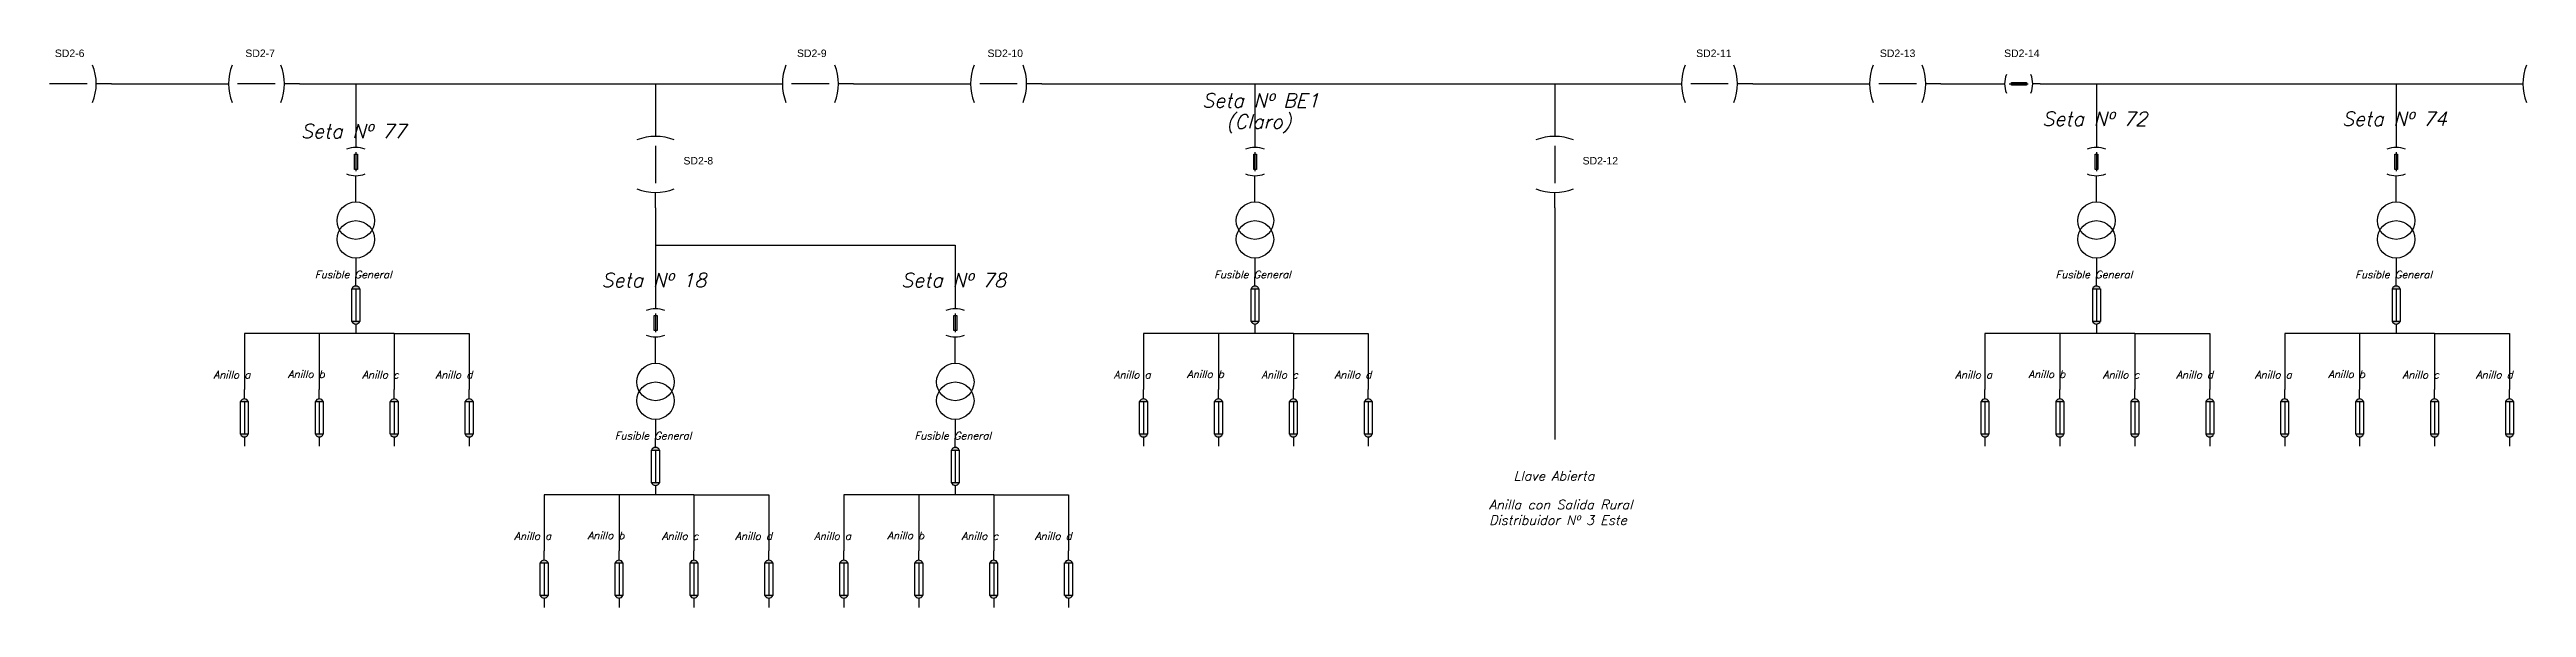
# Model space of a CAD drawing. Header units: millimetres. Extents: x 1875 to 17546, y 2661 to 4631.
# Drawn here: x 14162 to 15484, y 3272 to 3570 of the extents above; entities that cross this region are included whole.
import ezdxf

# ---------------------------------------------------------------- set-up
doc = ezdxf.new("R2010")
doc.units = ezdxf.units.MM
doc.styles.add('IRAM', font='ROMANS.SHX', dxfattribs={"oblique": 15, "height": 2.5})
doc.styles.get("Standard").update_dxf_attribs({"font": 'arial.ttf'})

msp = doc.modelspace()

# ---------------------------------------------------------------- texts
at = {"char_height": 4, "attachment_point": 1}
for s, insert in [('SD2-6', (14165, 3570.1)), ('SD2-7', (14266.7, 3570.1)), ('SD2-9', (14561.2, 3570.1)), ('SD2-10', (14662.9, 3570.1)), ('SD2-11', (15041.2, 3570.1)), ('SD2-13', (15139.3, 3570.1)), ('SD2-14', (15205.6, 3570.1)), ('SD2-8', (14500.6, 3512.7)), ('SD2-12', (14980.6, 3512.7))]:
    msp.add_mtext_dynamic_manual_height_columns(s, width=28.858, gutter_width=12.5, heights=[0], dxfattribs=dict(at, insert=insert))
at = {"attachment_point": 1, "style": 'IRAM'}
for s, width, heights, insert, char_height in [('Seta Nº BE1 ', 77.728, [0], (14777.5, 3546.6), 7.5), ('(Claro) ', 77.728, [0], (14790.3, 3535.4), 7.5), ('Seta Nº 72', 73.639, [0], (15226, 3536.8), 7.5), ('Seta Nº 74', 73.639, [0], (15386, 3536.8), 7.5), ('Seta Nº 77', 66.115, [0], (14296.4, 3530.3), 7.5), ('Fusible General ', 50.416, [0], (14303.9, 3451.9), 4), ('Fusible General ', 50.416, [0], (14783.9, 3451.9), 4), ('Fusible General ', 50.416, [0], (15233.1, 3451.9), 4), ('Fusible General ', 50.416, [0], (15393.1, 3451.9), 4), ('Seta Nº 18', 73.639, [0], (14456.8, 3450.6), 7.5), ('Seta Nº 78', 73.639, [0], (14616.8, 3450.6), 7.5), ('Anillo a', 29.434, [0], (14249.7, 3398.4), 4), ('Anillo b', 29.434, [0], (14289.4, 3398.7), 4), ('Anillo c', 29.434, [0], (14329.1, 3398.4), 4), ('Anillo d', 29.434, [0], (14368.2, 3398.4), 4), ('Anillo a', 29.434, [0], (14730.3, 3398.4), 4), ('Anillo b', 29.434, [0], (14769.4, 3398.7), 4), ('Anillo c', 29.434, [0], (14809.1, 3398.4), 4), ('Anillo d', 29.434, [0], (14848.2, 3398.4), 4), ('Anillo a', 29.434, [0], (15179.5, 3398.4), 4), ('Anillo b', 29.434, [0], (15218.6, 3398.7), 4), ('Anillo c', 29.434, [0], (15258.3, 3398.4), 4), ('Anillo d', 29.434, [0], (15297.5, 3398.4), 4), ('Anillo a', 29.434, [0], (15339.5, 3398.4), 4), ('Anillo b', 29.434, [0], (15378.6, 3398.7), 4), ('Anillo c', 29.434, [0], (15418.3, 3398.4), 4), ('Anillo d', 29.434, [0], (15457.5, 3398.4), 4), ('Fusible General ', 50.416, [0], (14463.9, 3365.8), 4), ('Fusible General ', 50.416, [0], (14623.9, 3365.8), 4), ('Llave Abierta  ', 96.08, [7.76], (14943.8, 3344.8), 5), ('Anilla con Salida Rural Distribuidor Nº 3 Este ', 101.683, [25], (14930.7, 3329.5), 5), ('Anillo a', 29.434, [0], (14410.3, 3312.2), 4), ('Anillo b', 29.434, [0], (14449.4, 3312.5), 4), ('Anillo c', 29.434, [0], (14489.1, 3312.2), 4), ('Anillo d', 29.434, [0], (14528.2, 3312.2), 4), ('Anillo a', 29.434, [0], (14570.3, 3312.2), 4), ('Anillo b', 29.434, [0], (14609.4, 3312.5), 4), ('Anillo c', 29.434, [0], (14649.1, 3312.2), 4), ('Anillo d', 29.434, [0], (14688.2, 3312.2), 4)]:
    msp.add_mtext_dynamic_manual_height_columns(s, width=width, gutter_width=12.5, heights=heights, dxfattribs=dict(at, insert=insert, char_height=char_height))

# ---------------------------------------------------------------- hatches: boundary and pattern name
h = msp.add_hatch(color=256)
h.dxf.hatch_style = 1
h.paths.add_polyline_path([(14323.6, 3442.3), (14327.8, 3442.3, 0.672313)])
h.paths.add_polyline_path([(14327.8, 3424.8), (14323.6, 3424.8, 0.672313)])
h = msp.add_hatch(color=256)
h.dxf.hatch_style = 1
h.paths.add_polyline_path([(14803.6, 3442.3), (14807.8, 3442.3, 0.672313)])
h.paths.add_polyline_path([(14807.8, 3424.8), (14803.6, 3424.8, 0.672313)])
h = msp.add_hatch(color=256)
h.dxf.hatch_style = 1
h.paths.add_polyline_path([(15252.9, 3442.3), (15257, 3442.3, 0.672313)])
h.paths.add_polyline_path([(15257, 3424.8), (15252.9, 3424.8, 0.672313)])
h = msp.add_hatch(color=256)
h.dxf.hatch_style = 1
h.paths.add_polyline_path([(15412.9, 3442.3), (15417, 3442.3, 0.672313)])
h.paths.add_polyline_path([(15417, 3424.8), (15412.9, 3424.8, 0.672313)])
h = msp.add_hatch(color=256)
h.dxf.hatch_style = 1
h.paths.add_polyline_path([(14264.1, 3382), (14268.3, 3382, 0.672313)])
h.paths.add_polyline_path([(14268.3, 3364.6), (14264.1, 3364.6, 0.672313)])
h = msp.add_hatch(color=256)
h.dxf.hatch_style = 1
h.paths.add_polyline_path([(14304.1, 3382), (14308.3, 3382, 0.672313)])
h.paths.add_polyline_path([(14308.3, 3364.6), (14304.1, 3364.6, 0.672313)])
h = msp.add_hatch(color=256)
h.dxf.hatch_style = 1
h.paths.add_polyline_path([(14344.1, 3382), (14348.3, 3382, 0.672313)])
h.paths.add_polyline_path([(14348.3, 3364.6), (14344.1, 3364.6, 0.672313)])
h = msp.add_hatch(color=256)
h.dxf.hatch_style = 1
h.paths.add_polyline_path([(14384.1, 3382), (14388.3, 3382, 0.672313)])
h.paths.add_polyline_path([(14388.3, 3364.6), (14384.1, 3364.6, 0.672313)])
h = msp.add_hatch(color=256)
h.dxf.hatch_style = 1
h.paths.add_polyline_path([(14744.1, 3382), (14748.3, 3382, 0.672313)])
h.paths.add_polyline_path([(14748.3, 3364.6), (14744.1, 3364.6, 0.672313)])
h = msp.add_hatch(color=256)
h.dxf.hatch_style = 1
h.paths.add_polyline_path([(14784.1, 3382), (14788.3, 3382, 0.672313)])
h.paths.add_polyline_path([(14788.3, 3364.6), (14784.1, 3364.6, 0.672313)])
h = msp.add_hatch(color=256)
h.dxf.hatch_style = 1
h.paths.add_polyline_path([(14824.1, 3382), (14828.3, 3382, 0.672313)])
h.paths.add_polyline_path([(14828.3, 3364.6), (14824.1, 3364.6, 0.672313)])
h = msp.add_hatch(color=256)
h.dxf.hatch_style = 1
h.paths.add_polyline_path([(14864.1, 3382), (14868.3, 3382, 0.672313)])
h.paths.add_polyline_path([(14868.3, 3364.6), (14864.1, 3364.6, 0.672313)])
h = msp.add_hatch(color=256)
h.dxf.hatch_style = 1
h.paths.add_polyline_path([(15193.4, 3382), (15197.5, 3382, 0.672313)])
h.paths.add_polyline_path([(15197.5, 3364.6), (15193.4, 3364.6, 0.672313)])
h = msp.add_hatch(color=256)
h.dxf.hatch_style = 1
h.paths.add_polyline_path([(15233.4, 3382), (15237.5, 3382, 0.672313)])
h.paths.add_polyline_path([(15237.5, 3364.6), (15233.4, 3364.6, 0.672313)])
h = msp.add_hatch(color=256)
h.dxf.hatch_style = 1
h.paths.add_polyline_path([(15273.4, 3382), (15277.5, 3382, 0.672313)])
h.paths.add_polyline_path([(15277.5, 3364.6), (15273.4, 3364.6, 0.672313)])
h = msp.add_hatch(color=256)
h.dxf.hatch_style = 1
h.paths.add_polyline_path([(15313.4, 3382), (15317.5, 3382, 0.672313)])
h.paths.add_polyline_path([(15317.5, 3364.6), (15313.4, 3364.6, 0.672313)])
h = msp.add_hatch(color=256)
h.dxf.hatch_style = 1
h.paths.add_polyline_path([(15353.4, 3382), (15357.5, 3382, 0.672313)])
h.paths.add_polyline_path([(15357.5, 3364.6), (15353.4, 3364.6, 0.672313)])
h = msp.add_hatch(color=256)
h.dxf.hatch_style = 1
h.paths.add_polyline_path([(15393.4, 3382), (15397.5, 3382, 0.672313)])
h.paths.add_polyline_path([(15397.5, 3364.6), (15393.4, 3364.6, 0.672313)])
h = msp.add_hatch(color=256)
h.dxf.hatch_style = 1
h.paths.add_polyline_path([(15433.4, 3382), (15437.5, 3382, 0.672313)])
h.paths.add_polyline_path([(15437.5, 3364.6), (15433.4, 3364.6, 0.672313)])
h = msp.add_hatch(color=256)
h.dxf.hatch_style = 1
h.paths.add_polyline_path([(15473.4, 3382), (15477.5, 3382, 0.672313)])
h.paths.add_polyline_path([(15477.5, 3364.6), (15473.4, 3364.6, 0.672313)])
h = msp.add_hatch(color=256)
h.dxf.hatch_style = 1
h.paths.add_polyline_path([(14483.6, 3356.1), (14487.8, 3356.1, 0.672313)])
h.paths.add_polyline_path([(14487.8, 3338.7), (14483.6, 3338.7, 0.672313)])
h = msp.add_hatch(color=256)
h.dxf.hatch_style = 1
h.paths.add_polyline_path([(14643.6, 3356.1), (14647.8, 3356.1, 0.672313)])
h.paths.add_polyline_path([(14647.8, 3338.7), (14643.6, 3338.7, 0.672313)])
h = msp.add_hatch(color=256)
h.dxf.hatch_style = 1
h.paths.add_polyline_path([(14424.1, 3295.9), (14428.3, 3295.9, 0.672313)])
h.paths.add_polyline_path([(14428.3, 3278.4), (14424.1, 3278.4, 0.672313)])
h = msp.add_hatch(color=256)
h.dxf.hatch_style = 1
h.paths.add_polyline_path([(14464.1, 3295.9), (14468.3, 3295.9, 0.672313)])
h.paths.add_polyline_path([(14468.3, 3278.4), (14464.1, 3278.4, 0.672313)])
h = msp.add_hatch(color=256)
h.dxf.hatch_style = 1
h.paths.add_polyline_path([(14504.1, 3295.9), (14508.3, 3295.9, 0.672313)])
h.paths.add_polyline_path([(14508.3, 3278.4), (14504.1, 3278.4, 0.672313)])
h = msp.add_hatch(color=256)
h.dxf.hatch_style = 1
h.paths.add_polyline_path([(14544.1, 3295.9), (14548.3, 3295.9, 0.672313)])
h.paths.add_polyline_path([(14548.3, 3278.4), (14544.1, 3278.4, 0.672313)])
h = msp.add_hatch(color=256)
h.dxf.hatch_style = 1
h.paths.add_polyline_path([(14584.1, 3295.9), (14588.3, 3295.9, 0.672313)])
h.paths.add_polyline_path([(14588.3, 3278.4), (14584.1, 3278.4, 0.672313)])
h = msp.add_hatch(color=256)
h.dxf.hatch_style = 1
h.paths.add_polyline_path([(14624.1, 3295.9), (14628.3, 3295.9, 0.672313)])
h.paths.add_polyline_path([(14628.3, 3278.4), (14624.1, 3278.4, 0.672313)])
h = msp.add_hatch(color=256)
h.dxf.hatch_style = 1
h.paths.add_polyline_path([(14664.1, 3295.9), (14668.3, 3295.9, 0.672313)])
h.paths.add_polyline_path([(14668.3, 3278.4), (14664.1, 3278.4, 0.672313)])
h = msp.add_hatch(color=256)
h.dxf.hatch_style = 1
h.paths.add_polyline_path([(14704.1, 3295.9), (14708.3, 3295.9, 0.672313)])
h.paths.add_polyline_path([(14708.3, 3278.4), (14704.1, 3278.4, 0.672313)])

# ---------------------------------------------------------------- linework, layer by layer
for p, q in [((14182.2, 3551.8), (14162.2, 3551.8)), ((14195.3, 3551.8), (14187.2, 3551.8)), ((14249.6, 3551.8), (14257.6, 3551.8)), ((14282.6, 3551.8), (14262.6, 3551.8)), ((14295.7, 3551.8), (14287.6, 3551.8)), ((14545.3, 3551.8), (14553.3, 3551.8)), ((14578.3, 3551.8), (14558.3, 3551.8)), ((14591.4, 3551.8), (14583.3, 3551.8)), ((14645.7, 3551.8), (14653.8, 3551.8)), ((14678.8, 3551.8), (14658.8, 3551.8)), ((14691.9, 3551.8), (14683.8, 3551.8)), ((15025.3, 3551.8), (15033.3, 3551.8)), ((15058.3, 3551.8), (15038.3, 3551.8)), ((15071.4, 3551.8), (15063.3, 3551.8)), ((15125.7, 3551.8), (15133.8, 3551.8)), ((15158.8, 3551.8), (15138.8, 3551.8)), ((15171.9, 3551.8), (15163.8, 3551.8)), ((15201.9, 3551.8), (15205.9, 3551.8)), ((15208.4, 3551.8), (15218.4, 3551.8)), ((15224.9, 3551.8), (15220.9, 3551.8)), ((15474.5, 3551.8), (15482.6, 3551.8)), ((14485.7, 3531.8), (14485.7, 3523.7)), ((14965.7, 3531.8), (14965.7, 3523.7)), ((14325.7, 3521.8), (14325.7, 3517.7)), ((14485.7, 3518.7), (14485.7, 3498.7)), ((14805.7, 3521.8), (14805.7, 3517.7)), ((14965.7, 3518.7), (14965.7, 3498.7)), ((15254.9, 3521.8), (15254.9, 3517.7)), ((15414.9, 3521.8), (15414.9, 3517.7)), ((14325.7, 3515.2), (14325.7, 3505.2)), ((14805.7, 3515.2), (14805.7, 3505.2)), ((15254.9, 3515.2), (15254.9, 3505.2)), ((15414.9, 3515.2), (15414.9, 3505.2)), ((14325.7, 3498.7), (14325.7, 3502.7)), ((14325.7, 3488.7), (14325.7, 3498.7)), ((14485.7, 3485.6), (14485.7, 3493.7)), ((14805.7, 3498.7), (14805.7, 3502.7)), ((14805.7, 3488.7), (14805.7, 3498.7)), ((14965.7, 3485.6), (14965.7, 3493.7)), ((15254.9, 3498.7), (15254.9, 3502.7)), ((15254.9, 3488.7), (15254.9, 3498.7)), ((15414.9, 3498.7), (15414.9, 3502.7)), ((15414.9, 3488.7), (15414.9, 3498.7)), ((14325.7, 3458.7), (14325.7, 3448.7)), ((14805.7, 3458.7), (14805.7, 3448.7)), ((15254.9, 3458.7), (15254.9, 3448.7)), ((15414.9, 3458.7), (15414.9, 3448.7)), ((14325.7, 3443.7), (14325.7, 3448.7)), ((14325.7, 3442.3), (14325.7, 3424.8)), ((14805.7, 3443.7), (14805.7, 3448.7)), ((14805.7, 3442.3), (14805.7, 3424.8)), ((15254.9, 3443.7), (15254.9, 3448.7)), ((15254.9, 3442.3), (15254.9, 3424.8)), ((15414.9, 3443.7), (15414.9, 3448.7)), ((15414.9, 3442.3), (15414.9, 3424.8)), ((14485.7, 3435.6), (14485.7, 3431.6)), ((14485.7, 3429.1), (14485.7, 3419.1)), ((14645.7, 3435.6), (14645.7, 3431.6)), ((14645.7, 3429.1), (14645.7, 3419.1)), ((14325.7, 3423.4), (14325.7, 3418.4)), ((14485.7, 3412.5), (14485.7, 3416.6)), ((14485.7, 3402.5), (14485.7, 3412.5)), ((14645.7, 3412.5), (14645.7, 3416.6)), ((14645.7, 3402.5), (14645.7, 3412.5)), ((14805.7, 3423.4), (14805.7, 3418.4)), ((15254.9, 3423.4), (15254.9, 3418.4)), ((15414.9, 3423.4), (15414.9, 3418.4)), ((14266.2, 3383.4), (14266.2, 3388.4)), ((14306.2, 3383.4), (14306.2, 3388.4)), ((14346.2, 3383.4), (14346.2, 3388.4)), ((14386.2, 3383.4), (14386.2, 3388.4)), ((14746.2, 3383.4), (14746.2, 3388.4)), ((14786.2, 3383.4), (14786.2, 3388.4)), ((14826.2, 3383.4), (14826.2, 3388.4)), ((14866.2, 3383.4), (14866.2, 3388.4)), ((15195.4, 3383.4), (15195.4, 3388.4)), ((15235.4, 3383.4), (15235.4, 3388.4)), ((15275.4, 3383.4), (15275.4, 3388.4)), ((15315.4, 3383.4), (15315.4, 3388.4)), ((15355.4, 3383.4), (15355.4, 3388.4)), ((15395.4, 3383.4), (15395.4, 3388.4)), ((15435.4, 3383.4), (15435.4, 3388.4)), ((15475.4, 3383.4), (15475.4, 3388.4)), ((14266.2, 3382), (14266.2, 3364.6)), ((14306.2, 3382), (14306.2, 3364.6)), ((14346.2, 3382), (14346.2, 3364.6)), ((14386.2, 3382), (14386.2, 3364.6)), ((14485.7, 3372.5), (14485.7, 3362.5)), ((14645.7, 3372.5), (14645.7, 3362.5)), ((14746.2, 3382), (14746.2, 3364.6)), ((14786.2, 3382), (14786.2, 3364.6)), ((14826.2, 3382), (14826.2, 3364.6)), ((14866.2, 3382), (14866.2, 3364.6)), ((15195.4, 3382), (15195.4, 3364.6)), ((15235.4, 3382), (15235.4, 3364.6)), ((15275.4, 3382), (15275.4, 3364.6)), ((15315.4, 3382), (15315.4, 3364.6)), ((15355.4, 3382), (15355.4, 3364.6)), ((15395.4, 3382), (15395.4, 3364.6)), ((15435.4, 3382), (15435.4, 3364.6)), ((15475.4, 3382), (15475.4, 3364.6)), ((14266.2, 3363.2), (14266.2, 3358.2)), ((14306.2, 3363.2), (14306.2, 3358.2)), ((14346.2, 3363.2), (14346.2, 3358.2)), ((14386.2, 3363.2), (14386.2, 3358.2)), ((14485.7, 3357.5), (14485.7, 3362.5)), ((14645.7, 3357.5), (14645.7, 3362.5)), ((14746.2, 3363.2), (14746.2, 3358.2)), ((14786.2, 3363.2), (14786.2, 3358.2)), ((14826.2, 3363.2), (14826.2, 3358.2)), ((14866.2, 3363.2), (14866.2, 3358.2)), ((15195.4, 3363.2), (15195.4, 3358.2)), ((15235.4, 3363.2), (15235.4, 3358.2)), ((15275.4, 3363.2), (15275.4, 3358.2)), ((15315.4, 3363.2), (15315.4, 3358.2)), ((15355.4, 3363.2), (15355.4, 3358.2)), ((15395.4, 3363.2), (15395.4, 3358.2)), ((15435.4, 3363.2), (15435.4, 3358.2)), ((15475.4, 3363.2), (15475.4, 3358.2)), ((14485.7, 3356.1), (14485.7, 3338.7)), ((14645.7, 3356.1), (14645.7, 3338.7)), ((14485.7, 3337.3), (14485.7, 3332.3)), ((14645.7, 3337.3), (14645.7, 3332.3)), ((14426.2, 3297.3), (14426.2, 3302.3)), ((14426.2, 3295.9), (14426.2, 3278.4)), ((14466.2, 3297.3), (14466.2, 3302.3)), ((14466.2, 3295.9), (14466.2, 3278.4)), ((14506.2, 3297.3), (14506.2, 3302.3)), ((14506.2, 3295.9), (14506.2, 3278.4)), ((14546.2, 3297.3), (14546.2, 3302.3)), ((14546.2, 3295.9), (14546.2, 3278.4)), ((14586.2, 3297.3), (14586.2, 3302.3)), ((14586.2, 3295.9), (14586.2, 3278.4)), ((14626.2, 3297.3), (14626.2, 3302.3)), ((14626.2, 3295.9), (14626.2, 3278.4)), ((14666.2, 3297.3), (14666.2, 3302.3)), ((14666.2, 3295.9), (14666.2, 3278.4)), ((14706.2, 3297.3), (14706.2, 3302.3)), ((14706.2, 3295.9), (14706.2, 3278.4)), ((14426.2, 3277), (14426.2, 3272)), ((14466.2, 3277), (14466.2, 3272)), ((14506.2, 3277), (14506.2, 3272)), ((14546.2, 3277), (14546.2, 3272)), ((14586.2, 3277), (14586.2, 3272)), ((14626.2, 3277), (14626.2, 3272)), ((14666.2, 3277), (14666.2, 3272)), ((14706.2, 3277), (14706.2, 3272))]:
    msp.add_line(p, q)
at = {"color": 3}
for p, q in [((14195.3, 3551.8), (14249.6, 3551.8)), ((14295.7, 3551.8), (14325.7, 3551.8)), ((14325.7, 3551.8), (14325.7, 3521.8)), ((14325.7, 3551.8), (14485.7, 3551.8)), ((14485.7, 3551.8), (14485.7, 3531.8)), ((14485.7, 3551.8), (14545.3, 3551.8)), ((14591.4, 3551.8), (14645.7, 3551.8)), ((14691.9, 3551.8), (14805.7, 3551.8)), ((14805.7, 3551.8), (14805.7, 3521.8)), ((14805.7, 3551.8), (14965.7, 3551.8)), ((14965.7, 3551.8), (14965.7, 3531.8)), ((14965.7, 3551.8), (15025.3, 3551.8)), ((15071.4, 3551.8), (15125.7, 3551.8)), ((15171.9, 3551.8), (15201.9, 3551.8)), ((15224.9, 3551.8), (15254.9, 3551.8)), ((15254.9, 3551.8), (15254.9, 3521.8)), ((15254.9, 3551.8), (15414.9, 3551.8)), ((15414.9, 3551.8), (15414.9, 3521.8)), ((15414.9, 3551.8), (15474.5, 3551.8)), ((14485.7, 3485.6), (14485.7, 3465.6)), ((14485.7, 3465.6), (14485.7, 3435.6)), ((14485.7, 3465.6), (14645.7, 3465.6)), ((14645.7, 3465.6), (14645.7, 3435.6))]:
    msp.add_line(p, q, dxfattribs=at)
at = {"color": 4}
msp.add_line((14965.7, 3485.6), (14965.7, 3361.7), dxfattribs=at)
at = {"color": 1}
for p, q in [((14346.2, 3418.4), (14266.2, 3418.4)), ((14266.2, 3418.4), (14266.2, 3388.4)), ((14306.2, 3418.4), (14306.2, 3388.4)), ((14346.2, 3418.4), (14386.2, 3418.4)), ((14346.2, 3418.4), (14346.2, 3388.4)), ((14386.2, 3418.4), (14386.2, 3388.4)), ((14826.2, 3418.4), (14746.2, 3418.4)), ((14746.2, 3418.4), (14746.2, 3388.4)), ((14786.2, 3418.4), (14786.2, 3388.4)), ((14826.2, 3418.4), (14866.2, 3418.4)), ((14826.2, 3418.4), (14826.2, 3388.4)), ((14866.2, 3418.4), (14866.2, 3388.4)), ((15275.4, 3418.4), (15195.4, 3418.4)), ((15195.4, 3418.4), (15195.4, 3388.4)), ((15235.4, 3418.4), (15235.4, 3388.4)), ((15275.4, 3418.4), (15315.4, 3418.4)), ((15275.4, 3418.4), (15275.4, 3388.4)), ((15315.4, 3418.4), (15315.4, 3388.4)), ((15435.4, 3418.4), (15355.4, 3418.4)), ((15355.4, 3418.4), (15355.4, 3388.4)), ((15395.4, 3418.4), (15395.4, 3388.4)), ((15435.4, 3418.4), (15475.4, 3418.4)), ((15435.4, 3418.4), (15435.4, 3388.4)), ((15475.4, 3418.4), (15475.4, 3388.4)), ((14506.2, 3332.3), (14426.2, 3332.3)), ((14426.2, 3332.3), (14426.2, 3302.3)), ((14466.2, 3332.3), (14466.2, 3302.3)), ((14506.2, 3332.3), (14546.2, 3332.3)), ((14506.2, 3332.3), (14506.2, 3302.3)), ((14546.2, 3332.3), (14546.2, 3302.3)), ((14666.2, 3332.3), (14586.2, 3332.3)), ((14586.2, 3332.3), (14586.2, 3302.3)), ((14626.2, 3332.3), (14626.2, 3302.3)), ((14666.2, 3332.3), (14706.2, 3332.3)), ((14666.2, 3332.3), (14666.2, 3302.3)), ((14706.2, 3332.3), (14706.2, 3302.3))]:
    msp.add_line(p, q, dxfattribs=at)
for points in [[(15209.5, 3551), (15209.5, 3552.5), (15217.5, 3552.5), (15217.5, 3551)], [(14325, 3514.2), (14326.5, 3514.2), (14326.5, 3506.1), (14325, 3506.1)], [(14805, 3514.2), (14806.5, 3514.2), (14806.5, 3506.1), (14805, 3506.1)], [(15254.2, 3514.2), (15255.7, 3514.2), (15255.7, 3506.1), (15254.2, 3506.1)], [(15414.2, 3514.2), (15415.7, 3514.2), (15415.7, 3506.1), (15414.2, 3506.1)], [(14323.6, 3442.3), (14327.8, 3442.3), (14327.8, 3424.8), (14323.6, 3424.8)], [(14803.6, 3442.3), (14807.8, 3442.3), (14807.8, 3424.8), (14803.6, 3424.8)], [(15252.9, 3442.3), (15257, 3442.3), (15257, 3424.8), (15252.9, 3424.8)], [(15412.9, 3442.3), (15417, 3442.3), (15417, 3424.8), (15412.9, 3424.8)], [(14485, 3428), (14486.5, 3428), (14486.5, 3420), (14485, 3420)], [(14645, 3428), (14646.5, 3428), (14646.5, 3420), (14645, 3420)], [(14264.1, 3382), (14268.3, 3382), (14268.3, 3364.6), (14264.1, 3364.6)], [(14304.1, 3382), (14308.3, 3382), (14308.3, 3364.6), (14304.1, 3364.6)], [(14344.1, 3382), (14348.3, 3382), (14348.3, 3364.6), (14344.1, 3364.6)], [(14384.1, 3382), (14388.3, 3382), (14388.3, 3364.6), (14384.1, 3364.6)], [(14744.1, 3382), (14748.3, 3382), (14748.3, 3364.6), (14744.1, 3364.6)], [(14784.1, 3382), (14788.3, 3382), (14788.3, 3364.6), (14784.1, 3364.6)], [(14824.1, 3382), (14828.3, 3382), (14828.3, 3364.6), (14824.1, 3364.6)], [(14864.1, 3382), (14868.3, 3382), (14868.3, 3364.6), (14864.1, 3364.6)], [(15193.4, 3382), (15197.5, 3382), (15197.5, 3364.6), (15193.4, 3364.6)], [(15233.4, 3382), (15237.5, 3382), (15237.5, 3364.6), (15233.4, 3364.6)], [(15273.4, 3382), (15277.5, 3382), (15277.5, 3364.6), (15273.4, 3364.6)], [(15313.4, 3382), (15317.5, 3382), (15317.5, 3364.6), (15313.4, 3364.6)], [(15353.4, 3382), (15357.5, 3382), (15357.5, 3364.6), (15353.4, 3364.6)], [(15393.4, 3382), (15397.5, 3382), (15397.5, 3364.6), (15393.4, 3364.6)], [(15433.4, 3382), (15437.5, 3382), (15437.5, 3364.6), (15433.4, 3364.6)], [(15473.4, 3382), (15477.5, 3382), (15477.5, 3364.6), (15473.4, 3364.6)], [(14483.6, 3356.1), (14487.8, 3356.1), (14487.8, 3338.7), (14483.6, 3338.7)], [(14643.6, 3356.1), (14647.8, 3356.1), (14647.8, 3338.7), (14643.6, 3338.7)], [(14424.1, 3295.9), (14428.3, 3295.9), (14428.3, 3278.4), (14424.1, 3278.4)], [(14464.1, 3295.9), (14468.3, 3295.9), (14468.3, 3278.4), (14464.1, 3278.4)], [(14504.1, 3295.9), (14508.3, 3295.9), (14508.3, 3278.4), (14504.1, 3278.4)], [(14544.1, 3295.9), (14548.3, 3295.9), (14548.3, 3278.4), (14544.1, 3278.4)], [(14584.1, 3295.9), (14588.3, 3295.9), (14588.3, 3278.4), (14584.1, 3278.4)], [(14624.1, 3295.9), (14628.3, 3295.9), (14628.3, 3278.4), (14624.1, 3278.4)], [(14664.1, 3295.9), (14668.3, 3295.9), (14668.3, 3278.4), (14664.1, 3278.4)], [(14704.1, 3295.9), (14708.3, 3295.9), (14708.3, 3278.4), (14704.1, 3278.4)]]:
    msp.add_lwpolyline(points, close=True)
for centre in [(14325.7, 3478.7), (14325.7, 3468.7), (14805.7, 3478.7), (14805.7, 3468.7), (15254.9, 3478.7), (15254.9, 3468.7), (15414.9, 3478.7), (15414.9, 3468.7), (14485.7, 3392.5), (14645.7, 3392.5), (14485.7, 3382.5), (14645.7, 3382.5)]:
    msp.add_circle(centre, 10)
for centre, radius, start, end in [((14160.2, 3551.8), 26.9, 338.2103, 21.7897), ((14284.6, 3551.8), 26.9, 158.2103, 201.7897), ((14260.7, 3551.8), 26.9, 338.2103, 21.7897), ((14580.3, 3551.8), 26.9, 158.2103, 201.7897), ((14556.4, 3551.8), 26.9, 338.2103, 21.7897), ((14680.7, 3551.8), 26.9, 158.2103, 201.7897), ((14656.9, 3551.8), 26.9, 338.2103, 21.7897), ((15060.3, 3551.8), 26.9, 158.2103, 201.7897), ((15036.4, 3551.8), 26.9, 338.2103, 21.7897), ((15160.7, 3551.8), 26.9, 158.2103, 201.7897), ((15136.9, 3551.8), 26.9, 338.2103, 21.7897), ((15509.5, 3551.8), 26.9, 158.2103, 201.7897), ((15219.4, 3551.8), 13.5, 158.2103, 201.7897), ((15207.4, 3551.8), 13.5, 338.2103, 21.7897), ((14325.7, 3504.3), 13.5, 68.2103, 111.7897), ((14485.7, 3496.8), 26.9, 68.2103, 111.7897), ((14805.7, 3504.3), 13.5, 68.2103, 111.7897), ((14965.7, 3496.8), 26.9, 68.2103, 111.7897), ((15254.9, 3504.3), 13.5, 68.2103, 111.7897), ((15414.9, 3504.3), 13.5, 68.2103, 111.7897), ((14325.7, 3516.2), 13.5, 248.2103, 291.7897), ((14485.7, 3520.6), 26.9, 248.2103, 291.7897), ((14805.7, 3516.2), 13.5, 248.2103, 291.7897), ((14965.7, 3520.6), 26.9, 248.2103, 291.7897), ((15254.9, 3516.2), 13.5, 248.2103, 291.7897), ((15414.9, 3516.2), 13.5, 248.2103, 291.7897), ((14325.7, 3441.5), 2.25, 22.1731, 157.8269), ((14805.7, 3441.5), 2.25, 22.1731, 157.8269), ((15254.9, 3441.5), 2.25, 22.1731, 157.8269), ((15414.9, 3441.5), 2.25, 22.1731, 157.8269), ((14325.7, 3425.7), 2.25, 202.1731, 337.8269), ((14485.7, 3418.1), 13.5, 68.2103, 111.7897), ((14645.7, 3418.1), 13.5, 68.2103, 111.7897), ((14805.7, 3425.7), 2.25, 202.1731, 337.8269), ((15254.9, 3425.7), 2.25, 202.1731, 337.8269), ((15414.9, 3425.7), 2.25, 202.1731, 337.8269), ((14485.7, 3430.1), 13.5, 248.2103, 291.7897), ((14645.7, 3430.1), 13.5, 248.2103, 291.7897), ((14266.2, 3381.2), 2.25, 22.1731, 157.8269), ((14306.2, 3381.2), 2.25, 22.1731, 157.8269), ((14346.2, 3381.2), 2.25, 22.1731, 157.8269), ((14386.2, 3381.2), 2.25, 22.1731, 157.8269), ((14746.2, 3381.2), 2.25, 22.1731, 157.8269), ((14786.2, 3381.2), 2.25, 22.1731, 157.8269), ((14826.2, 3381.2), 2.25, 22.1731, 157.8269), ((14866.2, 3381.2), 2.25, 22.1731, 157.8269), ((15195.4, 3381.2), 2.25, 22.1731, 157.8269), ((15235.4, 3381.2), 2.25, 22.1731, 157.8269), ((15275.4, 3381.2), 2.25, 22.1731, 157.8269), ((15315.4, 3381.2), 2.25, 22.1731, 157.8269), ((15355.4, 3381.2), 2.25, 22.1731, 157.8269), ((15395.4, 3381.2), 2.25, 22.1731, 157.8269), ((15435.4, 3381.2), 2.25, 22.1731, 157.8269), ((15475.4, 3381.2), 2.25, 22.1731, 157.8269), ((14266.2, 3365.4), 2.25, 202.1731, 337.8269), ((14306.2, 3365.4), 2.25, 202.1731, 337.8269), ((14346.2, 3365.4), 2.25, 202.1731, 337.8269), ((14386.2, 3365.4), 2.25, 202.1731, 337.8269), ((14746.2, 3365.4), 2.25, 202.1731, 337.8269), ((14786.2, 3365.4), 2.25, 202.1731, 337.8269), ((14826.2, 3365.4), 2.25, 202.1731, 337.8269), ((14866.2, 3365.4), 2.25, 202.1731, 337.8269), ((15195.4, 3365.4), 2.25, 202.1731, 337.8269), ((15235.4, 3365.4), 2.25, 202.1731, 337.8269), ((15275.4, 3365.4), 2.25, 202.1731, 337.8269), ((15315.4, 3365.4), 2.25, 202.1731, 337.8269), ((15355.4, 3365.4), 2.25, 202.1731, 337.8269), ((15395.4, 3365.4), 2.25, 202.1731, 337.8269), ((15435.4, 3365.4), 2.25, 202.1731, 337.8269), ((15475.4, 3365.4), 2.25, 202.1731, 337.8269), ((14485.7, 3355.3), 2.25, 22.1731, 157.8269), ((14645.7, 3355.3), 2.25, 22.1731, 157.8269), ((14485.7, 3339.5), 2.25, 202.1731, 337.8269), ((14645.7, 3339.5), 2.25, 202.1731, 337.8269), ((14426.2, 3295), 2.25, 22.1731, 157.8269), ((14466.2, 3295), 2.25, 22.1731, 157.8269), ((14506.2, 3295), 2.25, 22.1731, 157.8269), ((14546.2, 3295), 2.25, 22.1731, 157.8269), ((14586.2, 3295), 2.25, 22.1731, 157.8269), ((14626.2, 3295), 2.25, 22.1731, 157.8269), ((14666.2, 3295), 2.25, 22.1731, 157.8269), ((14706.2, 3295), 2.25, 22.1731, 157.8269), ((14426.2, 3279.3), 2.25, 202.1731, 337.8269), ((14466.2, 3279.3), 2.25, 202.1731, 337.8269), ((14506.2, 3279.3), 2.25, 202.1731, 337.8269), ((14546.2, 3279.3), 2.25, 202.1731, 337.8269), ((14586.2, 3279.3), 2.25, 202.1731, 337.8269), ((14626.2, 3279.3), 2.25, 202.1731, 337.8269), ((14666.2, 3279.3), 2.25, 202.1731, 337.8269), ((14706.2, 3279.3), 2.25, 202.1731, 337.8269)]:
    msp.add_arc(centre, radius, start, end)

msp.set_redraw_order([(e.dxf.handle, doc.entitydb.next_handle()) for e in msp.query("TEXT MTEXT ATTDEF DIMENSION ARC_DIMENSION")])  # texts and dimensions are drawn at this point

doc.saveas('drawing.dxf')
